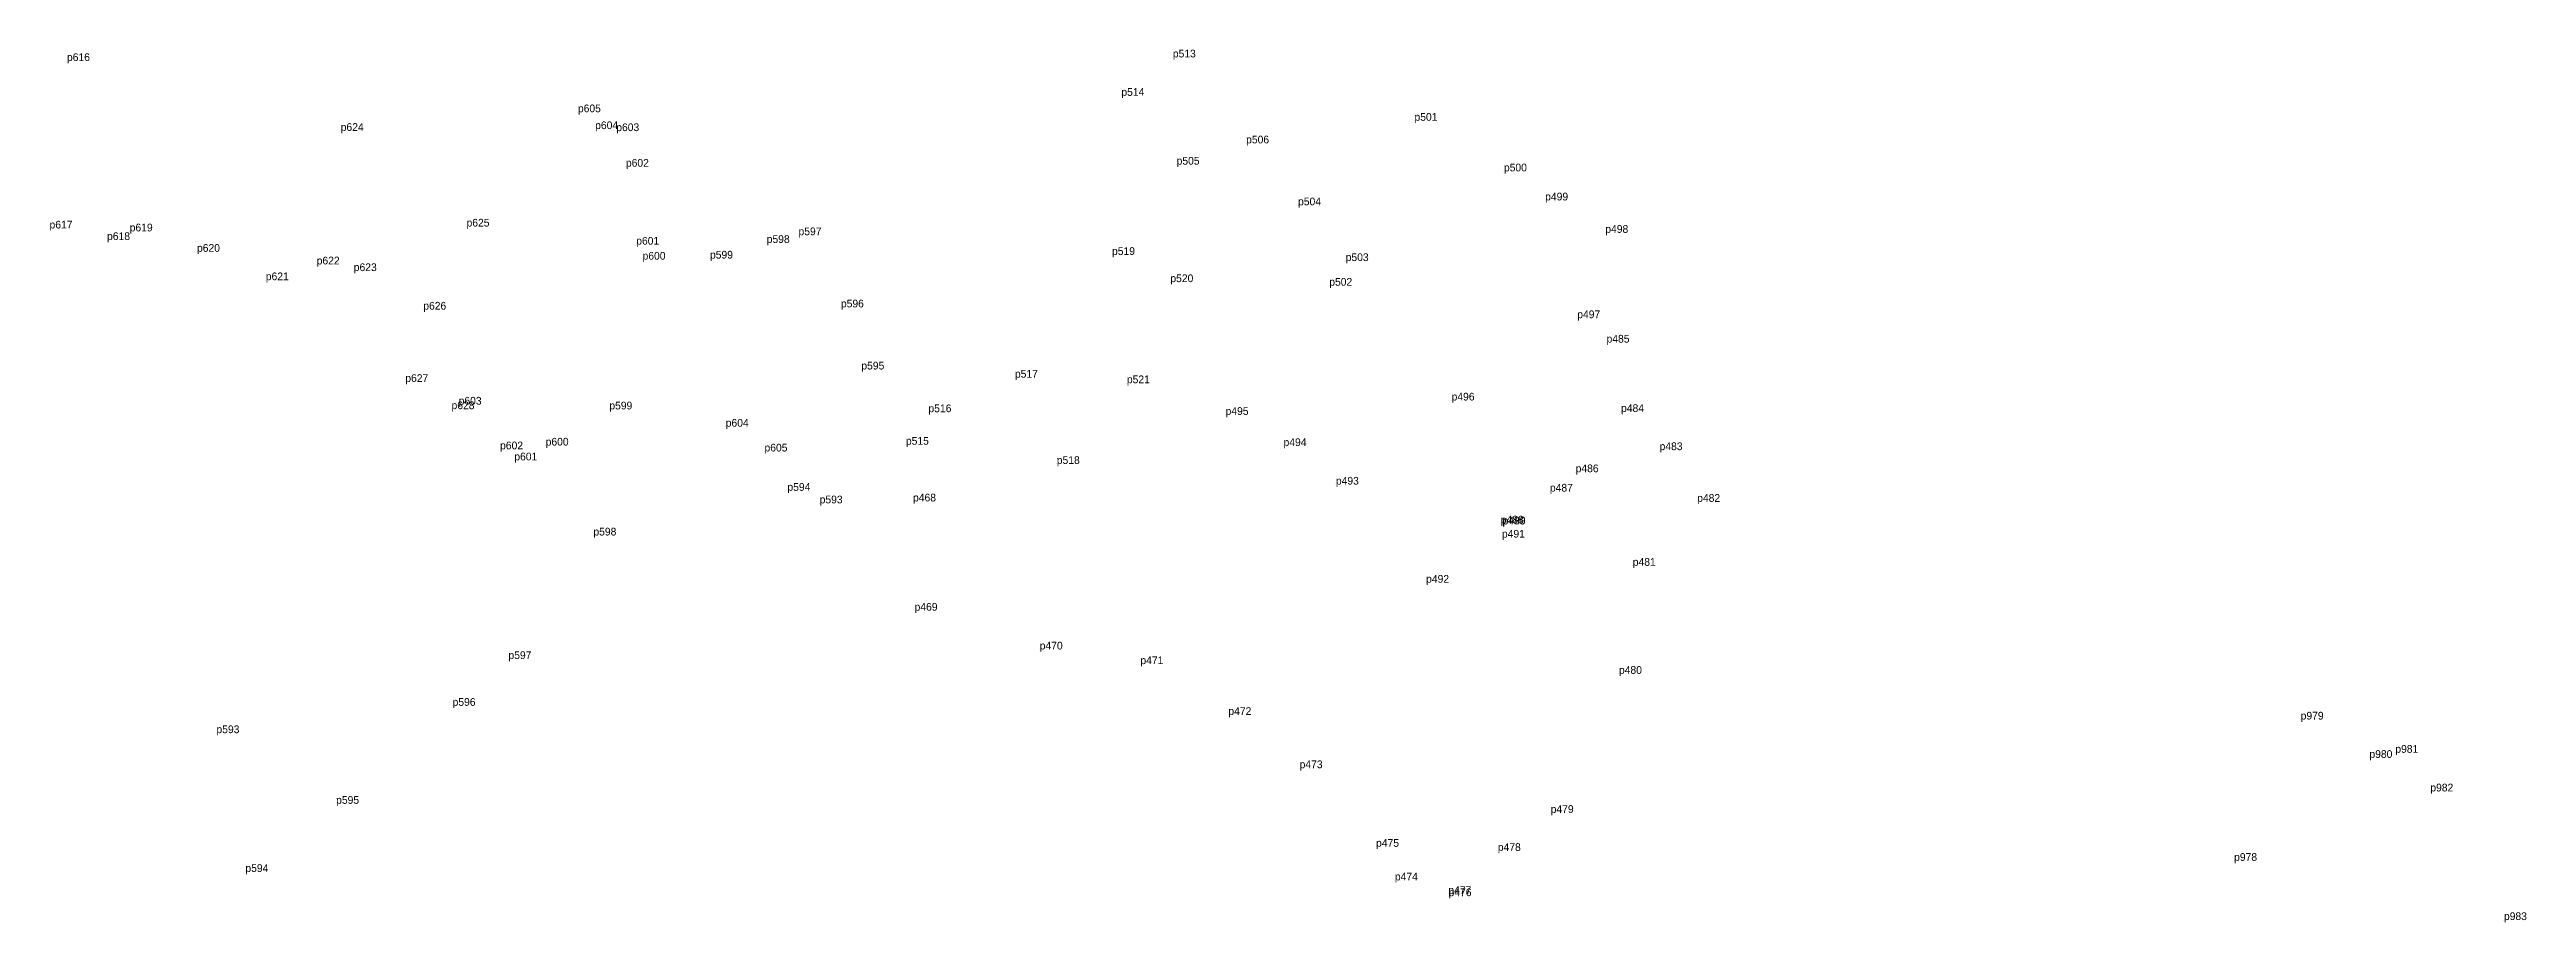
# Model space of a CAD drawing. Extents: x -2 to 54773767, y -1 to 183694297.
# Drawn here: x 544710 to 545288, y 1837463 to 1837666 of the extents above; entities that cross this region are included whole.
import ezdxf

# ---------------------------------------------------------------- set-up
doc = ezdxf.new("R2010")
doc.units = 0
doc.layers.add('Level 12', color=7, linetype='Continuous')
doc.layers.add('Level 7', color=7, linetype='Continuous')

msp = doc.modelspace()

# ---------------------------------------------------------------- texts
at = {"layer": 'Level 12'}
for s, p in [('p616', (544714.399, 1837663.345)), ('p513', (544972.324, 1837664.189)), ('p605', (544833.566, 1837651.421)), ('p514', (544960.319, 1837655.244)), ('p624', (544778.248, 1837647.07)), ('p604', (544837.593, 1837647.487)), ('p603', (544842.508, 1837647.022)), ('p501', (545028.677, 1837649.432)), ('p506', (544989.418, 1837644.164)), ('p602', (544844.761, 1837638.732)), ('p505', (544973.202, 1837639.21)), ('p500', (545049.543, 1837637.641)), ('p504', (545001.527, 1837629.744)), ('p499', (545059.16, 1837630.877)), ('p617', (544710.333, 1837624.338)), ('p619', (544729.035, 1837623.657)), ('p625', (544807.592, 1837624.785)), ('p597', (544885.017, 1837622.767)), ('p498', (545073.183, 1837623.322)), ('p618', (544723.752, 1837621.645)), ('p620', (544744.726, 1837618.909)), ('p601', (544847.166, 1837620.569)), ('p600', (544848.644, 1837617.079)), ('p599', (544864.368, 1837617.331)), ('p598', (544877.602, 1837620.963)), ('p519', (544958.136, 1837618.174)), ('p503', (545012.632, 1837616.748)), ('p621', (544760.774, 1837612.288)), ('p622', (544772.642, 1837615.964)), ('p623', (544781.292, 1837614.415)), ('p520', (544971.74, 1837611.841)), ('p502', (545008.805, 1837611.003)), ('p626', (544797.498, 1837605.435)), ('p596', (544894.906, 1837605.954)), ('p497', (545066.64, 1837603.44)), ('p485', (545073.472, 1837597.753)), ('p627', (544793.307, 1837588.581)), ('p595', (544899.674, 1837591.49)), ('p517', (544935.488, 1837589.583)), ('p521', (544961.603, 1837588.29)), ('p628', (544804.091, 1837582.244)), ('p603', (544805.748, 1837583.302)), ('p599', (544840.892, 1837582.19)), ('p516', (544915.322, 1837581.538)), ('p496', (545037.332, 1837584.266)), ('p484', (545076.858, 1837581.588)), ('p604', (544868.042, 1837578.158)), ('p495', (544984.62, 1837580.907)), ('p602', (544815.42, 1837572.89)), ('p601', (544818.736, 1837570.311)), ('p600', (544826.041, 1837573.764)), ('p605', (544877.088, 1837572.387)), ('p515', (544910.065, 1837573.96)), ('p494', (544998.14, 1837573.649)), ('p483', (545085.844, 1837572.701)), ('p518', (544945.258, 1837569.472)), ('p493', (545010.347, 1837564.665)), ('p486', (545066.271, 1837567.55)), ('p594', (544882.434, 1837563.227)), ('p593', (544889.949, 1837560.298)), ('p468', (544911.728, 1837560.749)), ('p487', (545060.26, 1837563.039)), ('p482', (545094.618, 1837560.657)), ('p598', (544837.178, 1837552.814)), ('p488', (545048.8, 1837555.602)), ('p489', (545049.197, 1837555.392)), ('p490', (545049.235, 1837555.4)), ('p491', (545049.068, 1837552.316)), ('p492', (545031.396, 1837541.813)), ('p481', (545079.589, 1837545.755)), ('p469', (544912.087, 1837535.292)), ('p597', (544817.368, 1837524.029)), ('p470', (544941.275, 1837526.257)), ('p471', (544964.76, 1837522.844)), ('p480', (545076.374, 1837520.586)), ('p596', (544804.332, 1837513.133)), ('p593', (544749.267, 1837506.767)), ('p472', (544985.28, 1837511.002)), ('p979', (545235.364, 1837509.936)), ('p980', (545251.398, 1837501.002)), ('p981', (545257.44, 1837502.194)), ('p473', (545001.889, 1837498.6)), ('p595', (544777.177, 1837490.308)), ('p982', (545265.604, 1837493.191)), ('p479', (545060.45, 1837488.184)), ('p475', (545019.717, 1837480.289)), ('p478', (545048.12, 1837479.325)), ('p594', (544756.024, 1837474.428)), ('p474', (545024.11, 1837472.458)), ('p978', (545219.846, 1837477.015)), ('p477', (545036.579, 1837469.304)), ('p476', (545036.632, 1837468.789)), ('p983', (545282.777, 1837463.219))]:
    msp.add_text(s, height=1.8, dxfattribs=at).set_placement(p)

# ---------------------------------------------------------------- linework, layer by layer
at = {"layer": 'Level 7'}
for p, q in [((544714.399, 1837663.345), (544714.399, 1837663.345)), ((544972.324, 1837664.189), (544972.324, 1837664.189)), ((544960.319, 1837655.244), (544960.319, 1837655.244)), ((544778.248, 1837647.07), (544778.248, 1837647.07)), ((544833.566, 1837651.421), (544833.566, 1837651.421)), ((544837.593, 1837647.487), (544837.593, 1837647.487)), ((544842.508, 1837647.022), (544842.508, 1837647.022)), ((545028.677, 1837649.432), (545028.677, 1837649.432)), ((544989.418, 1837644.164), (544989.418, 1837644.164)), ((544844.761, 1837638.732), (544844.761, 1837638.732)), ((544973.202, 1837639.21), (544973.202, 1837639.21)), ((545049.543, 1837637.641), (545049.543, 1837637.641)), ((545001.527, 1837629.744), (545001.527, 1837629.744)), ((545059.16, 1837630.877), (545059.16, 1837630.877)), ((544710.333, 1837624.338), (544710.333, 1837624.338)), ((544807.592, 1837624.785), (544807.592, 1837624.785)), ((544723.752, 1837621.645), (544723.752, 1837621.645)), ((544729.035, 1837623.657), (544729.035, 1837623.657)), ((544744.726, 1837618.909), (544744.726, 1837618.909)), ((544847.166, 1837620.569), (544847.166, 1837620.569)), ((544877.602, 1837620.963), (544877.602, 1837620.963)), ((544885.017, 1837622.767), (544885.017, 1837622.767)), ((544958.136, 1837618.174), (544958.136, 1837618.174)), ((545073.183, 1837623.322), (545073.183, 1837623.322)), ((544760.774, 1837612.288), (544760.774, 1837612.288)), ((544772.642, 1837615.964), (544772.642, 1837615.964)), ((544781.292, 1837614.415), (544781.292, 1837614.415)), ((544848.644, 1837617.079), (544848.644, 1837617.079)), ((544864.368, 1837617.331), (544864.368, 1837617.331)), ((545012.632, 1837616.748), (545012.632, 1837616.748)), ((544971.74, 1837611.841), (544971.74, 1837611.841)), ((545008.805, 1837611.003), (545008.805, 1837611.003)), ((544797.498, 1837605.435), (544797.498, 1837605.435)), ((544894.906, 1837605.954), (544894.906, 1837605.954)), ((545066.64, 1837603.44), (545066.64, 1837603.44)), ((545073.472, 1837597.753), (545073.472, 1837597.753)), ((544899.674, 1837591.49), (544899.674, 1837591.49)), ((544935.488, 1837589.583), (544935.488, 1837589.583)), ((544793.307, 1837588.581), (544793.307, 1837588.581)), ((544961.603, 1837588.29), (544961.603, 1837588.29)), ((545037.332, 1837584.266), (545037.332, 1837584.266)), ((544804.091, 1837582.244), (544804.091, 1837582.244)), ((544805.748, 1837583.302), (544805.748, 1837583.302)), ((544840.892, 1837582.19), (544840.892, 1837582.19)), ((544868.042, 1837578.158), (544868.042, 1837578.158)), ((544915.322, 1837581.538), (544915.322, 1837581.538)), ((544984.62, 1837580.907), (544984.62, 1837580.907)), ((545076.858, 1837581.588), (545076.858, 1837581.588)), ((544815.42, 1837572.89), (544815.42, 1837572.89)), ((544826.041, 1837573.764), (544826.041, 1837573.764)), ((544877.088, 1837572.387), (544877.088, 1837572.387)), ((544910.065, 1837573.96), (544910.065, 1837573.96)), ((544998.14, 1837573.649), (544998.14, 1837573.649)), ((545085.844, 1837572.701), (545085.844, 1837572.701)), ((544818.736, 1837570.311), (544818.736, 1837570.311)), ((544945.258, 1837569.472), (544945.258, 1837569.472)), ((545066.271, 1837567.55), (545066.271, 1837567.55)), ((544882.434, 1837563.227), (544882.434, 1837563.227)), ((544889.949, 1837560.298), (544889.949, 1837560.298)), ((544911.728, 1837560.749), (544911.728, 1837560.749)), ((545010.347, 1837564.665), (545010.347, 1837564.665)), ((545060.26, 1837563.039), (545060.26, 1837563.039)), ((545094.618, 1837560.657), (545094.618, 1837560.657)), ((545048.8, 1837555.602), (545048.8, 1837555.602)), ((545049.197, 1837555.392), (545049.197, 1837555.392)), ((545049.235, 1837555.4), (545049.235, 1837555.4)), ((544837.178, 1837552.814), (544837.178, 1837552.814)), ((545049.068, 1837552.316), (545049.068, 1837552.316)), ((545079.589, 1837545.755), (545079.589, 1837545.755)), ((545031.396, 1837541.813), (545031.396, 1837541.813)), ((544912.087, 1837535.292), (544912.087, 1837535.292)), ((544941.275, 1837526.257), (544941.275, 1837526.257)), ((544817.368, 1837524.029), (544817.368, 1837524.029)), ((544964.76, 1837522.844), (544964.76, 1837522.844)), ((545076.374, 1837520.586), (545076.374, 1837520.586)), ((544804.332, 1837513.133), (544804.332, 1837513.133)), ((544985.28, 1837511.002), (544985.28, 1837511.002)), ((545235.364, 1837509.936), (545235.364, 1837509.936)), ((544749.267, 1837506.767), (544749.267, 1837506.767)), ((545001.889, 1837498.6), (545001.889, 1837498.6)), ((545251.398, 1837501.002), (545251.398, 1837501.002)), ((545257.44, 1837502.194), (545257.44, 1837502.194)), ((545265.604, 1837493.191), (545265.604, 1837493.191)), ((544777.177, 1837490.308), (544777.177, 1837490.308)), ((545060.45, 1837488.184), (545060.45, 1837488.184)), ((545019.717, 1837480.289), (545019.717, 1837480.289)), ((544756.024, 1837474.428), (544756.024, 1837474.428)), ((545048.12, 1837479.325), (545048.12, 1837479.325)), ((545219.846, 1837477.015), (545219.846, 1837477.015)), ((545024.11, 1837472.458), (545024.11, 1837472.458)), ((545036.579, 1837469.304), (545036.579, 1837469.304)), ((545036.632, 1837468.789), (545036.632, 1837468.789)), ((545282.777, 1837463.219), (545282.777, 1837463.219))]:
    msp.add_line(p, q, dxfattribs=at)

msp.set_redraw_order([(e.dxf.handle, doc.entitydb.next_handle()) for e in msp.query("TEXT MTEXT ATTDEF DIMENSION ARC_DIMENSION")])  # texts and dimensions are drawn at this point

doc.saveas('drawing.dxf')
